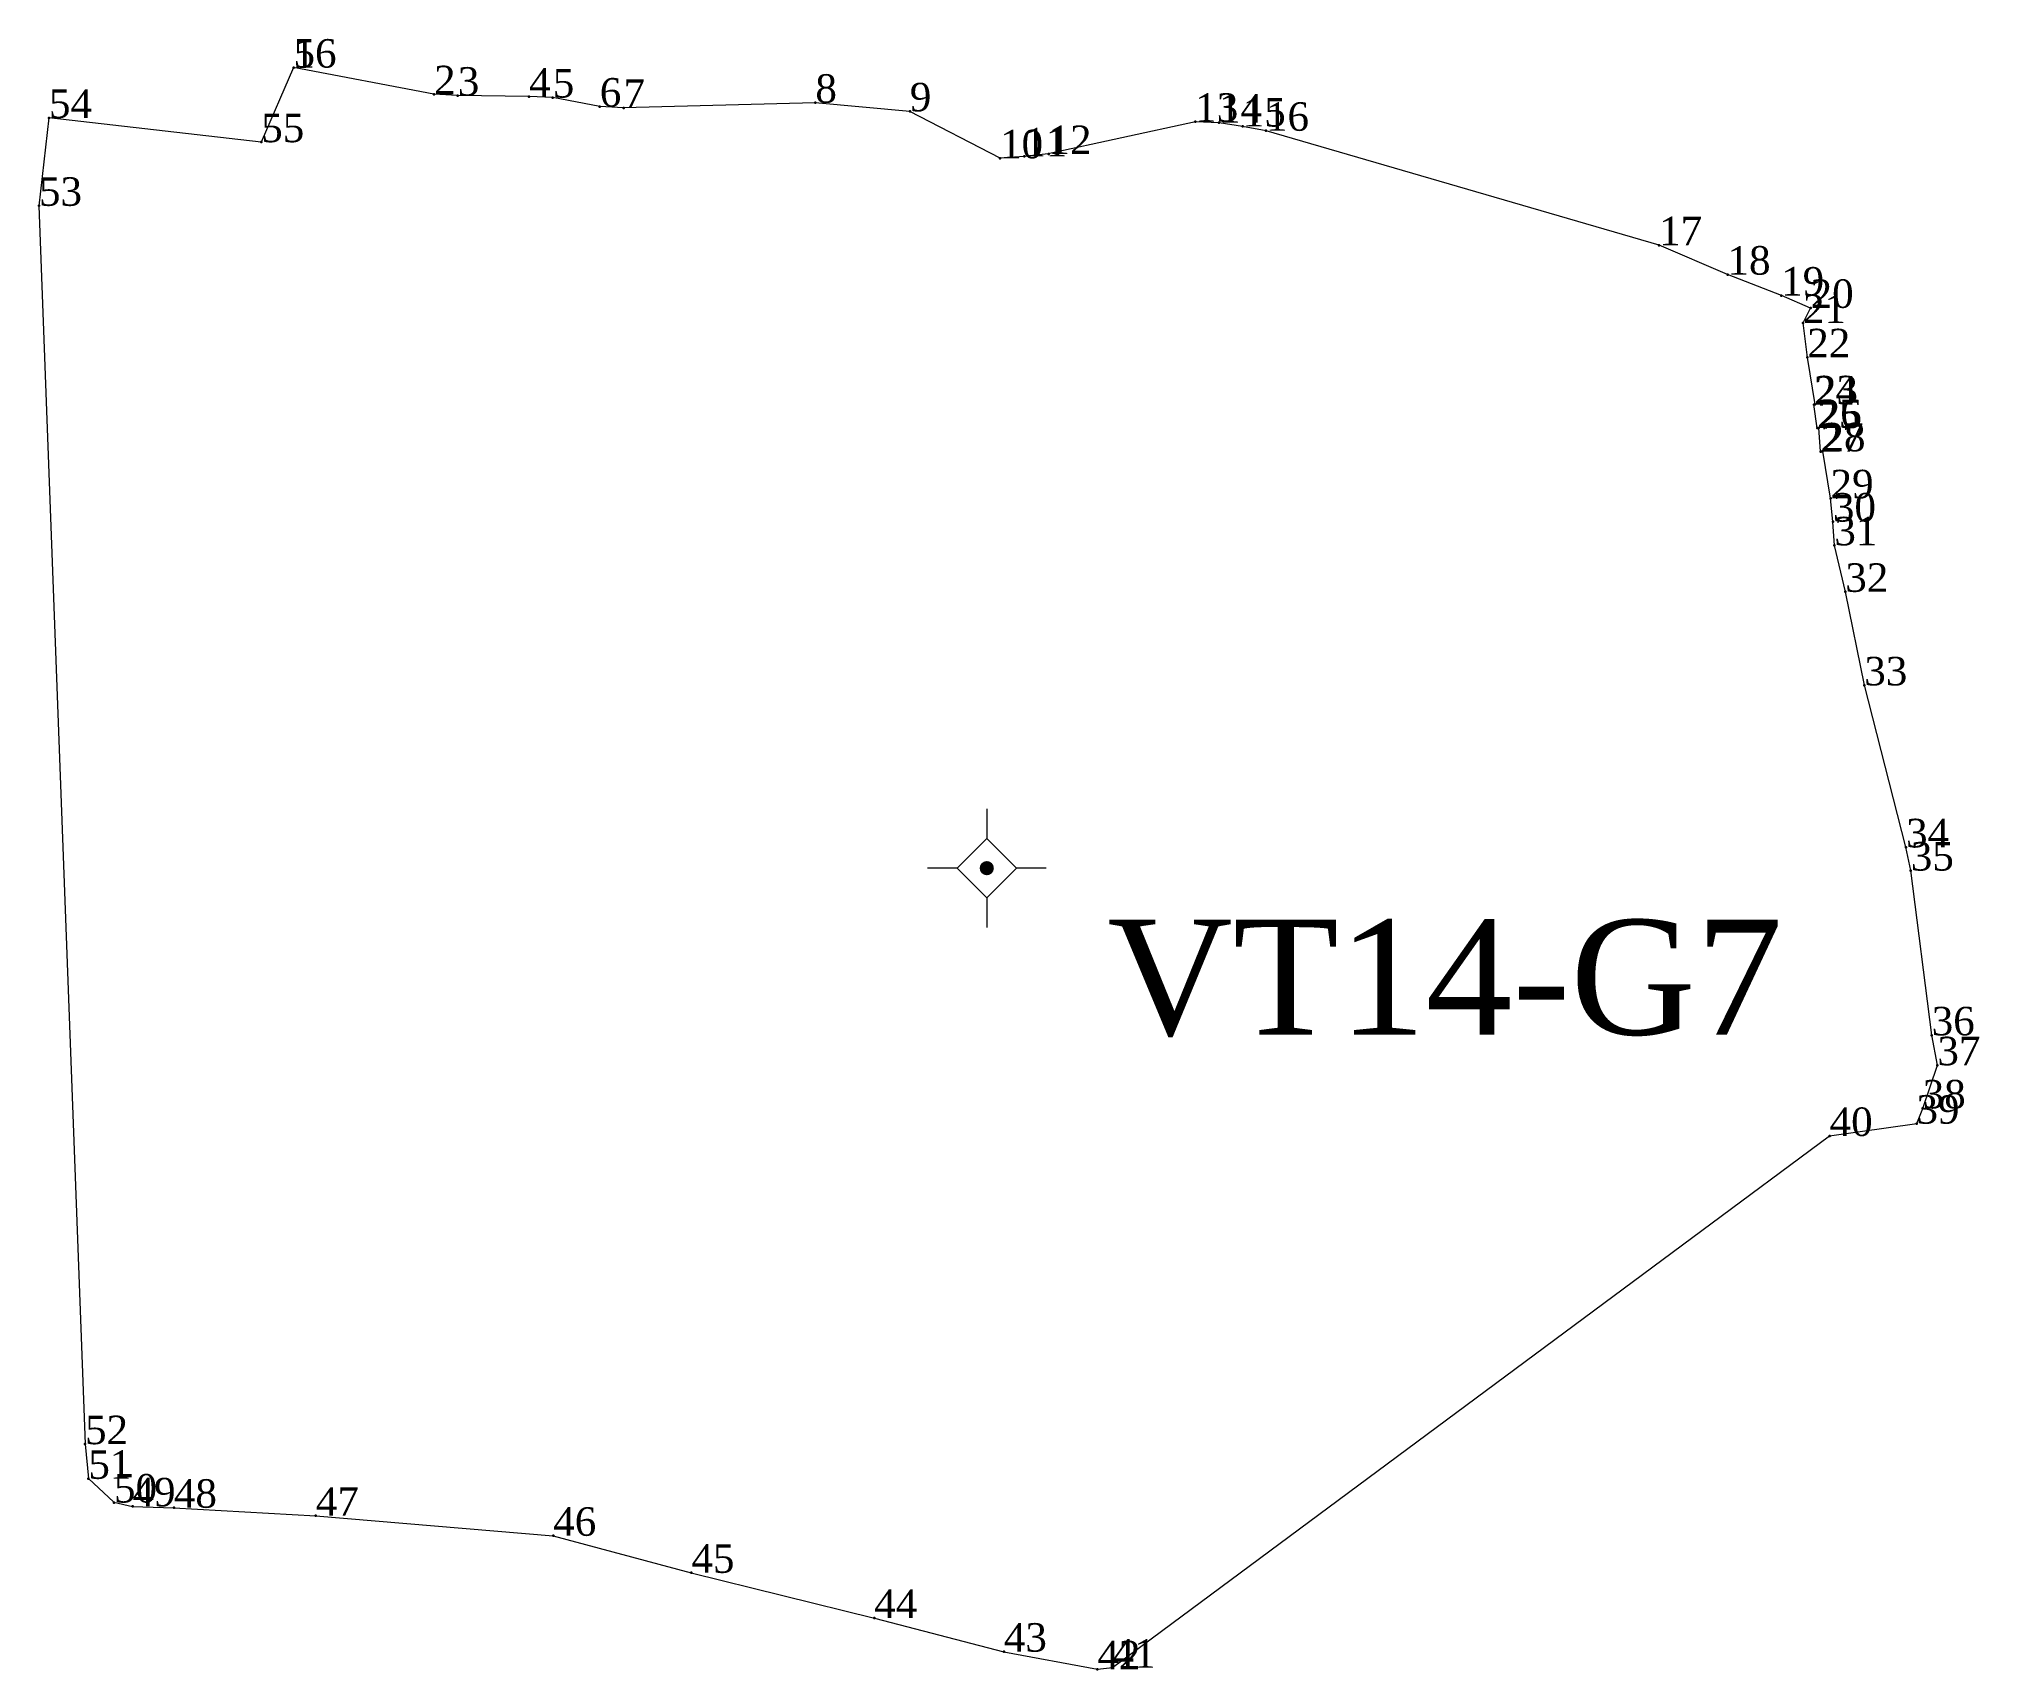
# Model space of a CAD drawing. Header units: metres. Extents: x 543554 to 549226, y 1840763 to 1844579.
# Drawn here: x 543854.6 to 543895.46, y 1844544.52 to 1844578.86 of the extents above; entities that cross this region are included whole.
import ezdxf

# ---------------------------------------------------------------- set-up
doc = ezdxf.new("R2010")
doc.units = ezdxf.units.M
doc.header["$MEASUREMENT"] = 0
for name, color, linetype, lineweight in [('Level 11', 7, 'Continuous', 0), ('Level 12', 7, 'Continuous', 0), ('Level 28', 7, 'Continuous', 0), ('Level 30', 7, 'Continuous', 0), ('Level 7', 7, 'Continuous', 0)]:
    doc.layers.add(name, color=color, linetype=linetype, lineweight=lineweight)
doc.styles.add('Style-Vntime', font='Vntime.shx')

msp = doc.modelspace()

# ---------------------------------------------------------------- texts
at = {"layer": 'Level 28', "color": 1, "lineweight": 0, "style": 'Style-Vntime'}
msp.add_text('VT14-G7', height=2.42159, dxfattribs=at).set_placement((543877.0993, 1844557.8848))

# ---------------------------------------------------------------- blocks, each defined once
blk = doc.blocks.new('CENTRD')
at = {"layer": 'Level 11', "linetype": 'Continuous', "lineweight": 0}
h = blk.add_hatch(color=1, dxfattribs=at)
edge = h.paths.add_edge_path()
edge.add_arc((0, 0), 1.5, 0, 360)
at = {"layer": 'Level 11', "color": 1, "linetype": 'Continuous', "lineweight": 0}
for p, q in [((0, 12.5), (0, 6.25)), ((0, 6.25), (-6.25, 0)), ((6.25, 0), (0, 6.25)), ((-6.25, 0), (-12.5, 0)), ((-6.25, 0), (0, -6.25)), ((0, -6.25), (6.25, 0)), ((12.5, 0), (6.25, 0)), ((0, -6.25), (0, -12.5))]:
    blk.add_line(p, q, dxfattribs=at)
blk = doc.blocks.new('DDCT')
at = {"layer": 'Level 7', "color": 3, "linetype": 'Continuous', "lineweight": 30}
blk.add_point((0, 0), dxfattribs=at)
blk = doc.blocks.new('SHMIA')
at = {"layer": 'Level 12', "color": 2, "linetype": 'Continuous', "lineweight": 0, "style": 'Style-Vntime'}
blk.add_text('1', height=0.6, dxfattribs=at).set_placement((0, 0))
blk = doc.blocks.new('SHMIA_1')
at = {"layer": 'Level 12', "color": 2, "linetype": 'Continuous', "lineweight": 0, "style": 'Style-Vntime'}
blk.add_text('2', height=0.6, dxfattribs=at).set_placement((0, 0))
blk = doc.blocks.new('SHMIA_2')
at = {"layer": 'Level 12', "color": 2, "linetype": 'Continuous', "lineweight": 0, "style": 'Style-Vntime'}
blk.add_text('3', height=0.6, dxfattribs=at).set_placement((0, 0))
blk = doc.blocks.new('SHMIA_3')
at = {"layer": 'Level 12', "color": 2, "linetype": 'Continuous', "lineweight": 0, "style": 'Style-Vntime'}
blk.add_text('4', height=0.6, dxfattribs=at).set_placement((0, 0))
blk = doc.blocks.new('SHMIA_4')
at = {"layer": 'Level 12', "color": 2, "linetype": 'Continuous', "lineweight": 0, "style": 'Style-Vntime'}
blk.add_text('5', height=0.6, dxfattribs=at).set_placement((0, 0))
blk = doc.blocks.new('SHMIA_5')
at = {"layer": 'Level 12', "color": 2, "linetype": 'Continuous', "lineweight": 0, "style": 'Style-Vntime'}
blk.add_text('6', height=0.6, dxfattribs=at).set_placement((0, 0))
blk = doc.blocks.new('SHMIA_6')
at = {"layer": 'Level 12', "color": 2, "linetype": 'Continuous', "lineweight": 0, "style": 'Style-Vntime'}
blk.add_text('7', height=0.6, dxfattribs=at).set_placement((0, 0))
blk = doc.blocks.new('SHMIA_7')
at = {"layer": 'Level 12', "color": 2, "linetype": 'Continuous', "lineweight": 0, "style": 'Style-Vntime'}
blk.add_text('8', height=0.6, dxfattribs=at).set_placement((0, 0))
blk = doc.blocks.new('SHMIA_8')
at = {"layer": 'Level 12', "color": 2, "linetype": 'Continuous', "lineweight": 0, "style": 'Style-Vntime'}
blk.add_text('9', height=0.6, dxfattribs=at).set_placement((0, 0))
blk = doc.blocks.new('SHMIA_9')
at = {"layer": 'Level 12', "color": 2, "linetype": 'Continuous', "lineweight": 0, "style": 'Style-Vntime'}
blk.add_text('10', height=0.6, dxfattribs=at).set_placement((0, 0))
blk = doc.blocks.new('SHMIA_10')
at = {"layer": 'Level 12', "color": 2, "linetype": 'Continuous', "lineweight": 0, "style": 'Style-Vntime'}
blk.add_text('11', height=0.6, dxfattribs=at).set_placement((0, 0))
blk = doc.blocks.new('SHMIA_11')
at = {"layer": 'Level 12', "color": 2, "linetype": 'Continuous', "lineweight": 0, "style": 'Style-Vntime'}
blk.add_text('12', height=0.6, dxfattribs=at).set_placement((0, 0))
blk = doc.blocks.new('SHMIA_12')
at = {"layer": 'Level 12', "color": 2, "linetype": 'Continuous', "lineweight": 0, "style": 'Style-Vntime'}
blk.add_text('13', height=0.6, dxfattribs=at).set_placement((0, 0))
blk = doc.blocks.new('SHMIA_13')
at = {"layer": 'Level 12', "color": 2, "linetype": 'Continuous', "lineweight": 0, "style": 'Style-Vntime'}
blk.add_text('14', height=0.6, dxfattribs=at).set_placement((0, 0))
blk = doc.blocks.new('SHMIA_14')
at = {"layer": 'Level 12', "color": 2, "linetype": 'Continuous', "lineweight": 0, "style": 'Style-Vntime'}
blk.add_text('15', height=0.6, dxfattribs=at).set_placement((0, 0))
blk = doc.blocks.new('SHMIA_15')
at = {"layer": 'Level 12', "color": 2, "linetype": 'Continuous', "lineweight": 0, "style": 'Style-Vntime'}
blk.add_text('16', height=0.6, dxfattribs=at).set_placement((0, 0))
blk = doc.blocks.new('SHMIA_16')
at = {"layer": 'Level 12', "color": 2, "linetype": 'Continuous', "lineweight": 0, "style": 'Style-Vntime'}
blk.add_text('17', height=0.6, dxfattribs=at).set_placement((0, 0))
blk = doc.blocks.new('SHMIA_17')
at = {"layer": 'Level 12', "color": 2, "linetype": 'Continuous', "lineweight": 0, "style": 'Style-Vntime'}
blk.add_text('18', height=0.6, dxfattribs=at).set_placement((0, 0))
blk = doc.blocks.new('SHMIA_18')
at = {"layer": 'Level 12', "color": 2, "linetype": 'Continuous', "lineweight": 0, "style": 'Style-Vntime'}
blk.add_text('19', height=0.6, dxfattribs=at).set_placement((0, 0))
blk = doc.blocks.new('SHMIA_19')
at = {"layer": 'Level 12', "color": 2, "linetype": 'Continuous', "lineweight": 0, "style": 'Style-Vntime'}
blk.add_text('20', height=0.6, dxfattribs=at).set_placement((0, 0))
blk = doc.blocks.new('SHMIA_20')
at = {"layer": 'Level 12', "color": 2, "linetype": 'Continuous', "lineweight": 0, "style": 'Style-Vntime'}
blk.add_text('21', height=0.6, dxfattribs=at).set_placement((0, 0))
blk = doc.blocks.new('SHMIA_21')
at = {"layer": 'Level 12', "color": 2, "linetype": 'Continuous', "lineweight": 0, "style": 'Style-Vntime'}
blk.add_text('22', height=0.6, dxfattribs=at).set_placement((0, 0))
blk = doc.blocks.new('SHMIA_22')
at = {"layer": 'Level 12', "color": 2, "linetype": 'Continuous', "lineweight": 0, "style": 'Style-Vntime'}
blk.add_text('23', height=0.6, dxfattribs=at).set_placement((0, 0))
blk = doc.blocks.new('SHMIA_23')
at = {"layer": 'Level 12', "color": 2, "linetype": 'Continuous', "lineweight": 0, "style": 'Style-Vntime'}
blk.add_text('24', height=0.6, dxfattribs=at).set_placement((0, 0))
blk = doc.blocks.new('SHMIA_24')
at = {"layer": 'Level 12', "color": 2, "linetype": 'Continuous', "lineweight": 0, "style": 'Style-Vntime'}
blk.add_text('25', height=0.6, dxfattribs=at).set_placement((0, 0))
blk = doc.blocks.new('SHMIA_25')
at = {"layer": 'Level 12', "color": 2, "linetype": 'Continuous', "lineweight": 0, "style": 'Style-Vntime'}
blk.add_text('26', height=0.6, dxfattribs=at).set_placement((0, 0))
blk = doc.blocks.new('SHMIA_26')
at = {"layer": 'Level 12', "color": 2, "linetype": 'Continuous', "lineweight": 0, "style": 'Style-Vntime'}
blk.add_text('27', height=0.6, dxfattribs=at).set_placement((0, 0))
blk = doc.blocks.new('SHMIA_27')
at = {"layer": 'Level 12', "color": 2, "linetype": 'Continuous', "lineweight": 0, "style": 'Style-Vntime'}
blk.add_text('28', height=0.6, dxfattribs=at).set_placement((0, 0))
blk = doc.blocks.new('SHMIA_28')
at = {"layer": 'Level 12', "color": 2, "linetype": 'Continuous', "lineweight": 0, "style": 'Style-Vntime'}
blk.add_text('29', height=0.6, dxfattribs=at).set_placement((0, 0))
blk = doc.blocks.new('SHMIA_29')
at = {"layer": 'Level 12', "color": 2, "linetype": 'Continuous', "lineweight": 0, "style": 'Style-Vntime'}
blk.add_text('30', height=0.6, dxfattribs=at).set_placement((0, 0))
blk = doc.blocks.new('SHMIA_30')
at = {"layer": 'Level 12', "color": 2, "linetype": 'Continuous', "lineweight": 0, "style": 'Style-Vntime'}
blk.add_text('31', height=0.6, dxfattribs=at).set_placement((0, 0))
blk = doc.blocks.new('SHMIA_31')
at = {"layer": 'Level 12', "color": 2, "linetype": 'Continuous', "lineweight": 0, "style": 'Style-Vntime'}
blk.add_text('32', height=0.6, dxfattribs=at).set_placement((0, 0))
blk = doc.blocks.new('SHMIA_32')
at = {"layer": 'Level 12', "color": 2, "linetype": 'Continuous', "lineweight": 0, "style": 'Style-Vntime'}
blk.add_text('33', height=0.6, dxfattribs=at).set_placement((0, 0))
blk = doc.blocks.new('SHMIA_33')
at = {"layer": 'Level 12', "color": 2, "linetype": 'Continuous', "lineweight": 0, "style": 'Style-Vntime'}
blk.add_text('34', height=0.6, dxfattribs=at).set_placement((0, 0))
blk = doc.blocks.new('SHMIA_34')
at = {"layer": 'Level 12', "color": 2, "linetype": 'Continuous', "lineweight": 0, "style": 'Style-Vntime'}
blk.add_text('35', height=0.6, dxfattribs=at).set_placement((0, 0))
blk = doc.blocks.new('SHMIA_35')
at = {"layer": 'Level 12', "color": 2, "linetype": 'Continuous', "lineweight": 0, "style": 'Style-Vntime'}
blk.add_text('36', height=0.6, dxfattribs=at).set_placement((0, 0))
blk = doc.blocks.new('SHMIA_36')
at = {"layer": 'Level 12', "color": 2, "linetype": 'Continuous', "lineweight": 0, "style": 'Style-Vntime'}
blk.add_text('37', height=0.6, dxfattribs=at).set_placement((0, 0))
blk = doc.blocks.new('SHMIA_37')
at = {"layer": 'Level 12', "color": 2, "linetype": 'Continuous', "lineweight": 0, "style": 'Style-Vntime'}
blk.add_text('38', height=0.6, dxfattribs=at).set_placement((0, 0))
blk = doc.blocks.new('SHMIA_38')
at = {"layer": 'Level 12', "color": 2, "linetype": 'Continuous', "lineweight": 0, "style": 'Style-Vntime'}
blk.add_text('39', height=0.6, dxfattribs=at).set_placement((0, 0))
blk = doc.blocks.new('SHMIA_39')
at = {"layer": 'Level 12', "color": 2, "linetype": 'Continuous', "lineweight": 0, "style": 'Style-Vntime'}
blk.add_text('40', height=0.6, dxfattribs=at).set_placement((0, 0))
blk = doc.blocks.new('SHMIA_40')
at = {"layer": 'Level 12', "color": 2, "linetype": 'Continuous', "lineweight": 0, "style": 'Style-Vntime'}
blk.add_text('41', height=0.6, dxfattribs=at).set_placement((0, 0))
blk = doc.blocks.new('SHMIA_41')
at = {"layer": 'Level 12', "color": 2, "linetype": 'Continuous', "lineweight": 0, "style": 'Style-Vntime'}
blk.add_text('42', height=0.6, dxfattribs=at).set_placement((0, 0))
blk = doc.blocks.new('SHMIA_42')
at = {"layer": 'Level 12', "color": 2, "linetype": 'Continuous', "lineweight": 0, "style": 'Style-Vntime'}
blk.add_text('43', height=0.6, dxfattribs=at).set_placement((0, 0))
blk = doc.blocks.new('SHMIA_43')
at = {"layer": 'Level 12', "color": 2, "linetype": 'Continuous', "lineweight": 0, "style": 'Style-Vntime'}
blk.add_text('44', height=0.6, dxfattribs=at).set_placement((0, 0))
blk = doc.blocks.new('SHMIA_44')
at = {"layer": 'Level 12', "color": 2, "linetype": 'Continuous', "lineweight": 0, "style": 'Style-Vntime'}
blk.add_text('45', height=0.6, dxfattribs=at).set_placement((0, 0))
blk = doc.blocks.new('SHMIA_45')
at = {"layer": 'Level 12', "color": 2, "linetype": 'Continuous', "lineweight": 0, "style": 'Style-Vntime'}
blk.add_text('46', height=0.6, dxfattribs=at).set_placement((0, 0))
blk = doc.blocks.new('SHMIA_46')
at = {"layer": 'Level 12', "color": 2, "linetype": 'Continuous', "lineweight": 0, "style": 'Style-Vntime'}
blk.add_text('47', height=0.6, dxfattribs=at).set_placement((0, 0))
blk = doc.blocks.new('SHMIA_47')
at = {"layer": 'Level 12', "color": 2, "linetype": 'Continuous', "lineweight": 0, "style": 'Style-Vntime'}
blk.add_text('48', height=0.6, dxfattribs=at).set_placement((0, 0))
blk = doc.blocks.new('SHMIA_48')
at = {"layer": 'Level 12', "color": 2, "linetype": 'Continuous', "lineweight": 0, "style": 'Style-Vntime'}
blk.add_text('49', height=0.6, dxfattribs=at).set_placement((0, 0))
blk = doc.blocks.new('SHMIA_49')
at = {"layer": 'Level 12', "color": 2, "linetype": 'Continuous', "lineweight": 0, "style": 'Style-Vntime'}
blk.add_text('50', height=0.6, dxfattribs=at).set_placement((0, 0))
blk = doc.blocks.new('SHMIA_50')
at = {"layer": 'Level 12', "color": 2, "linetype": 'Continuous', "lineweight": 0, "style": 'Style-Vntime'}
blk.add_text('51', height=0.6, dxfattribs=at).set_placement((0, 0))
blk = doc.blocks.new('SHMIA_51')
at = {"layer": 'Level 12', "color": 2, "linetype": 'Continuous', "lineweight": 0, "style": 'Style-Vntime'}
blk.add_text('52', height=0.6, dxfattribs=at).set_placement((0, 0))
blk = doc.blocks.new('SHMIA_52')
at = {"layer": 'Level 12', "color": 2, "linetype": 'Continuous', "lineweight": 0, "style": 'Style-Vntime'}
blk.add_text('53', height=0.6, dxfattribs=at).set_placement((0, 0))
blk = doc.blocks.new('SHMIA_53')
at = {"layer": 'Level 12', "color": 2, "linetype": 'Continuous', "lineweight": 0, "style": 'Style-Vntime'}
blk.add_text('54', height=0.6, dxfattribs=at).set_placement((0, 0))
blk = doc.blocks.new('SHMIA_54')
at = {"layer": 'Level 12', "color": 2, "linetype": 'Continuous', "lineweight": 0, "style": 'Style-Vntime'}
blk.add_text('55', height=0.6, dxfattribs=at).set_placement((0, 0))
blk = doc.blocks.new('SHMIA_55')
at = {"layer": 'Level 12', "color": 2, "linetype": 'Continuous', "lineweight": 0, "style": 'Style-Vntime'}
blk.add_text('56', height=0.6, dxfattribs=at).set_placement((0, 0))

# ---------------------------------------------------------------- linework, layer by layer
at = {"layer": 'Level 30', "color": 2, "linetype": 'Continuous', "lineweight": 0, "flags": 128}
msp.add_lwpolyline([(543894.582, 1844557.2423), (543894.4603, 1844557.8709), (543894.0184, 1844561.3433), (543893.916, 1844561.8338), (543893.0438, 1844565.2446), (543892.6437, 1844567.2078), (543892.4132, 1844568.185), (543892.3794, 1844568.6852), (543892.3258, 1844569.1826), (543892.1641, 1844570.1697), (543892.1194, 1844570.1633), (543892.0832, 1844570.6632), (543892.0486, 1844570.6582), (543891.9777, 1844571.1532), (543892.0023, 1844571.1567), (543891.8437, 1844572.1468), (543891.7504, 1844572.8728), (543891.9073, 1844573.1851), (543891.2949, 1844573.4534), (543890.1604, 1844573.8895), (543888.7217, 1844574.5137), (543880.4408, 1844576.9205), (543879.9481, 1844577.0132), (543879.4534, 1844577.0874), (543878.9529, 1844577.1114), (543875.856, 1844576.4307), (543875.3465, 1844576.376), (543874.8396, 1844576.3432), (543872.9387, 1844577.3276), (543870.9462, 1844577.507), (543866.9084, 1844577.4014), (543866.4087, 1844577.4328), (543865.4236, 1844577.6202), (543864.9232, 1844577.6449), (543863.4155, 1844577.663), (543862.9157, 1844577.6925), (543859.9602, 1844578.2541), (543859.2778, 1844576.6803), (543854.8067, 1844577.1893), (543854.5959, 1844575.3372), (543855.5695, 1844549.2619), (543855.6438, 1844548.5348), (543856.1769, 1844548.0346), (543856.5693, 1844547.9461), (543857.4371, 1844547.9171), (543860.4314, 1844547.7482), (543865.4266, 1844547.3314), (543868.3353, 1844546.5516), (543872.1949, 1844545.5971), (543874.9213, 1844544.8867), (543876.8902, 1844544.5227), (543877.2096, 1844544.5541), (543892.3084, 1844555.7508), (543894.1437, 1844556.0134), (543894.2713, 1844556.3286), (543894.582, 1844557.2423)], dxfattribs=at)

# ---------------------------------------------------------------- block references
at = {"layer": 'Level 11', "color": 1, "linetype": 'Continuous', "lineweight": 0, "xscale": 0.1, "yscale": 0.1, "zscale": 0.1}
msp.add_blockref('CENTRD', (543874.56, 1844561.39), dxfattribs=at)
at = {"layer": 'Level 12', "color": 2, "linetype": 'Continuous', "lineweight": 0}
for name, p in [('SHMIA_55', (543859.96, 1844578.25)), ('SHMIA', (543859.96, 1844578.25)), ('SHMIA_1', (543862.92, 1844577.69)), ('SHMIA_2', (543863.42, 1844577.66)), ('SHMIA_3', (543864.92, 1844577.64)), ('SHMIA_4', (543865.42, 1844577.62)), ('SHMIA_7', (543870.95, 1844577.51)), ('SHMIA_53', (543854.81, 1844577.19)), ('SHMIA_5', (543866.41, 1844577.43)), ('SHMIA_6', (543866.91, 1844577.4)), ('SHMIA_8', (543872.94, 1844577.33)), ('SHMIA_12', (543878.95, 1844577.11)), ('SHMIA_13', (543879.45, 1844577.09)), ('SHMIA_54', (543859.28, 1844576.68)), ('SHMIA_14', (543879.95, 1844577.01)), ('SHMIA_15', (543880.44, 1844576.92)), ('SHMIA_9', (543874.84, 1844576.34)), ('SHMIA_10', (543875.35, 1844576.38)), ('SHMIA_11', (543875.86, 1844576.43)), ('SHMIA_52', (543854.6, 1844575.34)), ('SHMIA_16', (543888.72, 1844574.51)), ('SHMIA_17', (543890.16, 1844573.89)), ('SHMIA_18', (543891.29, 1844573.45)), ('SHMIA_19', (543891.91, 1844573.19)), ('SHMIA_20', (543891.75, 1844572.87)), ('SHMIA_21', (543891.84, 1844572.15)), ('SHMIA_23', (543891.98, 1844571.15)), ('SHMIA_22', (543892, 1844571.16)), ('SHMIA_24', (543892.05, 1844570.66)), ('SHMIA_25', (543892.08, 1844570.66)), ('SHMIA_26', (543892.12, 1844570.16)), ('SHMIA_27', (543892.16, 1844570.17)), ('SHMIA_28', (543892.33, 1844569.18)), ('SHMIA_29', (543892.38, 1844568.69)), ('SHMIA_30', (543892.41, 1844568.19)), ('SHMIA_31', (543892.64, 1844567.21)), ('SHMIA_32', (543893.04, 1844565.24)), ('SHMIA_33', (543893.92, 1844561.83)), ('SHMIA_34', (543894.02, 1844561.34)), ('SHMIA_35', (543894.46, 1844557.87)), ('SHMIA_36', (543894.58, 1844557.24)), ('SHMIA_37', (543894.27, 1844556.33)), ('SHMIA_38', (543894.14, 1844556.01)), ('SHMIA_39', (543892.31, 1844555.75)), ('SHMIA_51', (543855.57, 1844549.26)), ('SHMIA_50', (543855.64, 1844548.53)), ('SHMIA_49', (543856.18, 1844548.03)), ('SHMIA_48', (543856.57, 1844547.95)), ('SHMIA_47', (543857.44, 1844547.92)), ('SHMIA_46', (543860.43, 1844547.75)), ('SHMIA_45', (543865.43, 1844547.33)), ('SHMIA_44', (543868.34, 1844546.55)), ('SHMIA_43', (543872.19, 1844545.6)), ('SHMIA_42', (543874.92, 1844544.89)), ('SHMIA_41', (543876.89, 1844544.52)), ('SHMIA_40', (543877.21, 1844544.55))]:
    msp.add_blockref(name, p, dxfattribs=at)
at = {"layer": 'Level 7', "color": 3, "linetype": 'Continuous', "lineweight": 30}
for p in [(543859.96, 1844578.25), (543859.96, 1844578.25), (543862.92, 1844577.69), (543863.42, 1844577.66), (543864.92, 1844577.64), (543865.42, 1844577.62), (543866.41, 1844577.43), (543866.91, 1844577.4), (543870.95, 1844577.51), (543872.94, 1844577.33), (543854.81, 1844577.19), (543878.95, 1844577.11), (543879.45, 1844577.09), (543879.95, 1844577.01), (543880.44, 1844576.92), (543859.28, 1844576.68), (543875.86, 1844576.43), (543874.84, 1844576.34), (543875.35, 1844576.38), (543854.6, 1844575.34), (543888.72, 1844574.51), (543890.16, 1844573.89), (543891.29, 1844573.45), (543891.91, 1844573.19), (543891.75, 1844572.87), (543891.84, 1844572.15), (543891.98, 1844571.15), (543892, 1844571.16), (543892.05, 1844570.66), (543892.08, 1844570.66), (543892.12, 1844570.16), (543892.16, 1844570.17), (543892.33, 1844569.18), (543892.38, 1844568.69), (543892.41, 1844568.19), (543892.64, 1844567.21), (543893.04, 1844565.24), (543893.92, 1844561.83), (543894.02, 1844561.34), (543894.46, 1844557.87), (543894.58, 1844557.24), (543894.14, 1844556.01), (543894.27, 1844556.33), (543892.31, 1844555.75), (543855.57, 1844549.26), (543855.64, 1844548.53), (543856.18, 1844548.03), (543856.57, 1844547.95), (543857.44, 1844547.92), (543860.43, 1844547.75), (543865.43, 1844547.33), (543868.34, 1844546.55), (543872.19, 1844545.6), (543874.92, 1844544.89), (543877.21, 1844544.55), (543876.89, 1844544.52)]:
    msp.add_blockref('DDCT', p, dxfattribs=at)

msp.set_redraw_order([(e.dxf.handle, doc.entitydb.next_handle()) for e in msp.query("TEXT MTEXT ATTDEF DIMENSION ARC_DIMENSION")])  # texts and dimensions are drawn at this point

doc.saveas('drawing.dxf')
